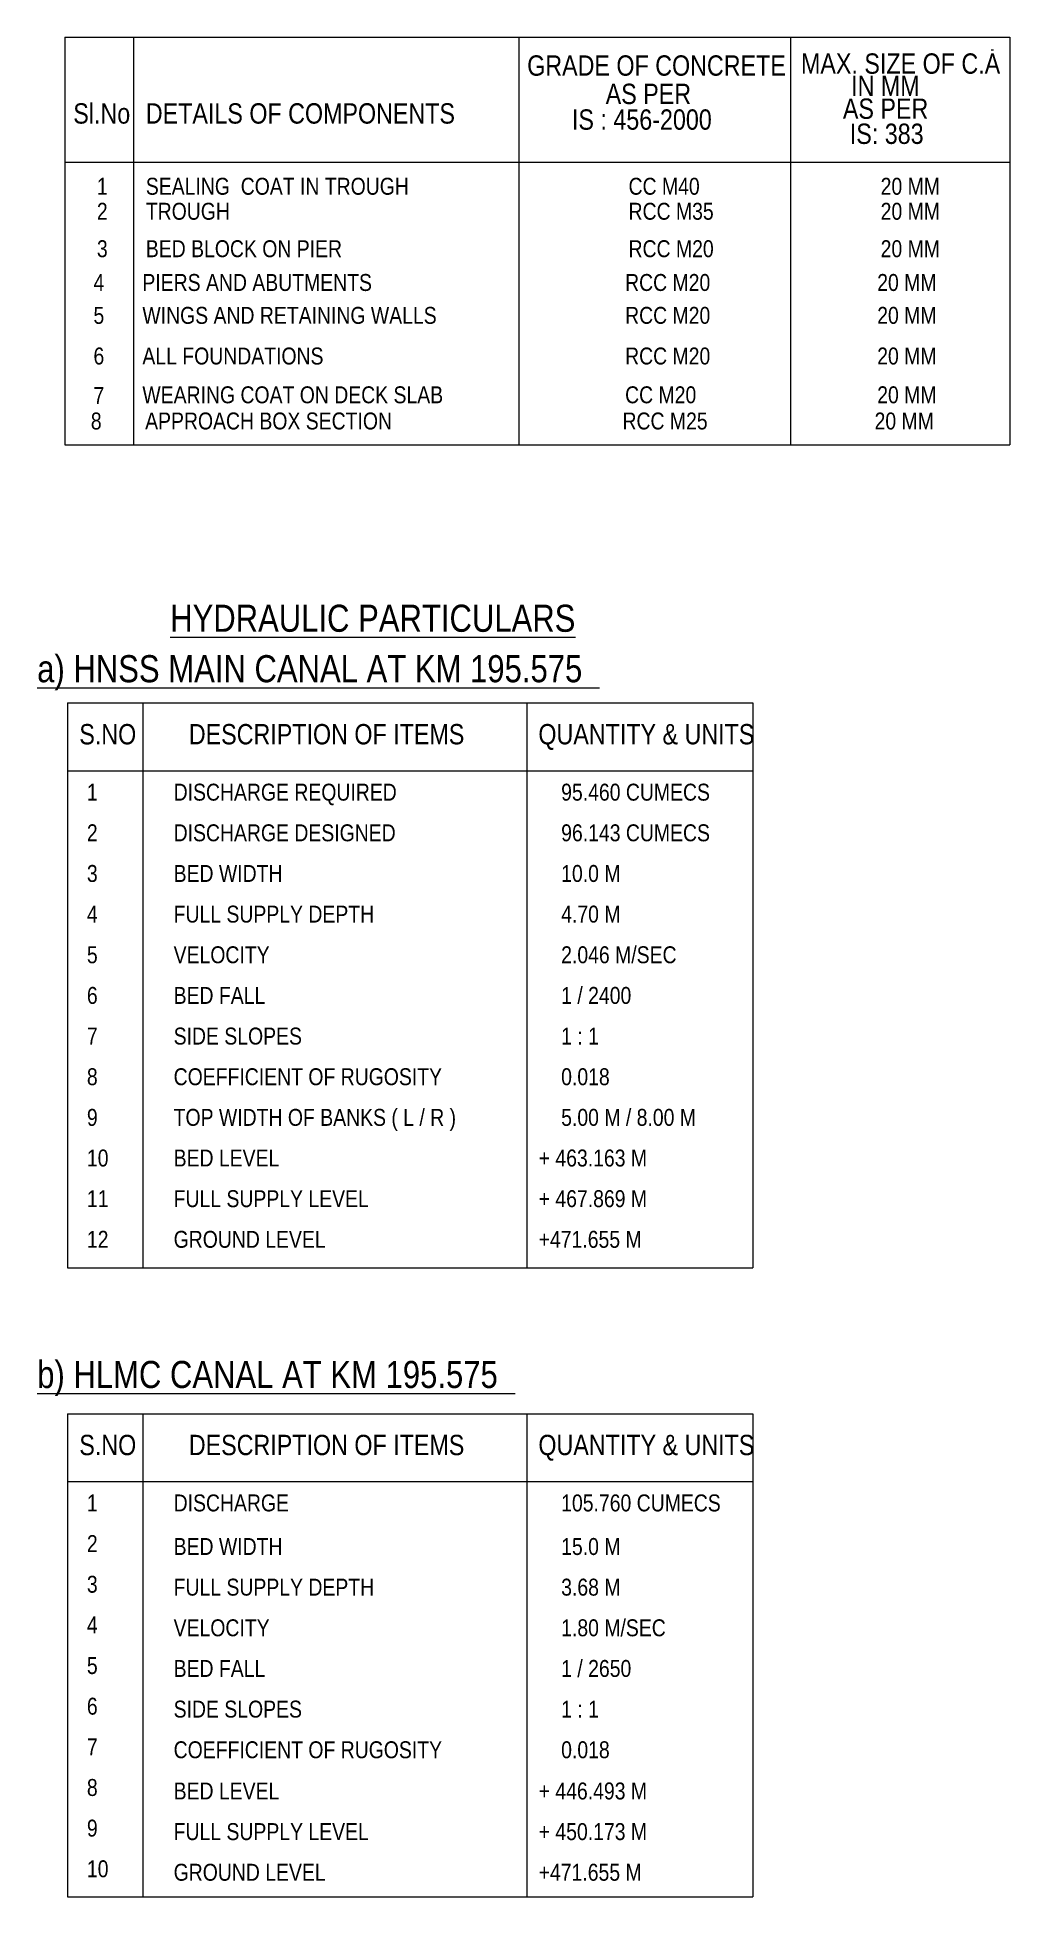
# Model space of a CAD drawing. Header units: inches. Extents: x -400915 to 515323, y 79868 to 577806.
# Drawn here: x 163891 to 178246, y 206652 to 234099 of the extents above; entities that cross this region are included whole.
import ezdxf

# ---------------------------------------------------------------- set-up
doc = ezdxf.new("R2010")
doc.units = ezdxf.units.IN
doc.header["$LTSCALE"] = 0.315
doc.header["$MEASUREMENT"] = 0
doc.layers.get('0').update_dxf_attribs({"color": 9})
doc.layers.add('MAIN', color=7, linetype='Continuous')
doc.styles.add('ARIAL NARROW', font='ARIALN.TTF')
doc.styles.add('arn', font='ARIALN.TTF')

msp = doc.modelspace()

# ---------------------------------------------------------------- texts
at = {"color": 5, "lineweight": 9, "style": 'arn'}
for s, p in [('%%UHYDRAULIC PARTICULARS', (165853.6, 225322.7)), ('%%Ua) HNSS MAIN CANAL AT KM 195.575  ', (163890.7, 224577.8)), ('%%Ub) HLMC CANAL AT KM 195.575  ', (163890.7, 214161.2))]:
    msp.add_text(s, height=400, dxfattribs=at).set_placement(p)
at = {"layer": 'MAIN', "color": 5, "lineweight": 9, "style": 'ARIAL NARROW'}
for s, p in [('MAX. SIZE OF C.A', (175164.2, 233559.3)), ('GRADE OF CONCRETE', (171122.8, 233530.4)), ('AS PER', (172281.9, 233112)), ('IN MM', (175904.6, 233228.8)), ('Sl.No     ', (164423.5, 232823.4)), ('DETAILS OF COMPONENTS', (165494.2, 232823.4)), ('IS : 456-2000', (171783.8, 232733.2)), ('AS PER', (175783, 232893.8)), ('IS: 383 ', (175885.1, 232523.4)), ('S.NO', (164512.4, 223661.1)), ('DESCRIPTION OF ITEMS', (166128.9, 223661.1)), ('QUANTITY & UNITS', (171288.2, 223661.1)), ('S.NO', (164512.4, 213170.3)), ('DESCRIPTION OF ITEMS', (166128.9, 213170.3)), ('QUANTITY & UNITS', (171288.2, 213170.3))]:
    msp.add_text(s, height=300, dxfattribs=at).set_placement(p)
at = {"layer": 'MAIN', "color": 6, "linetype": 'Continuous', "lineweight": 9, "style": 'ARIAL NARROW'}
for s, p in [('1', (164772.1, 231773.2)), ('SEALING  COAT IN TROUGH', (165494.2, 231773.2)), ('CC M40', (172619.2, 231773.2)), ('20 MM', (176340, 231773.1)), ('2', (164772.1, 231404.2)), ('TROUGH', (165494.2, 231404.2)), ('RCC M35', (172619.2, 231404.2)), ('20 MM', (176340, 231404.2)), ('3', (164772.1, 230851.8)), ('BED BLOCK ON PIER ', (165494.2, 230851.8)), ('RCC M20', (172619.2, 230851.8)), ('20 MM', (176340, 230851.8)), ('4', (164721.3, 230353.3)), ('PIERS AND ABUTMENTS', (165443.4, 230353.3)), ('RCC M20', (172568.4, 230353.3)), ('20 MM', (176289.2, 230353.3)), ('5', (164721.3, 229868.1)), ('WINGS AND RETAINING WALLS', (165443.4, 229868.1)), ('RCC M20', (172568.4, 229868.1)), ('20 MM', (176289.2, 229868.1)), ('6', (164721.3, 229268.1)), ('ALL FOUNDATIONS', (165443.4, 229268.1)), ('RCC M20', (172568.4, 229268.1)), ('20 MM', (176289.2, 229268.1)), ('7', (164721.3, 228683.9)), ('WEARING COAT ON DECK SLAB', (165443.4, 228695.4)), ('CC M20', (172568.4, 228695.4)), ('20 MM', (176289.2, 228695.4)), ('8', (164682.4, 228309.1)), (' APPROACH BOX SECTION', (165404.5, 228309.1)), ('RCC M25', (172529.5, 228309.1)), ('20 MM', (176250.3, 228309)), ('1', (164624.5, 222830.7)), ('DISCHARGE REQUIRED', (165904.7, 222830.7)), ('95.460 CUMECS', (171624.5, 222830.7)), ('2', (164624.5, 222230.7)), ('DISCHARGE DESIGNED', (165904.7, 222230.7)), ('96.143 CUMECS', (171624.5, 222230.7)), ('3', (164624.5, 221630.7)), ('BED WIDTH', (165904.7, 221630.7)), ('10.0 M', (171624.5, 221630.7)), ('4', (164624.5, 221030.7)), ('FULL SUPPLY DEPTH', (165904.7, 221030.7)), ('4.70 M', (171624.5, 221030.7)), ('5', (164624.5, 220430.7)), ('VELOCITY', (165904.7, 220430.7)), ('2.046 M/SEC', (171624.5, 220430.7)), ('6', (164624.5, 219830.7)), ('BED FALL', (165904.7, 219830.7)), ('1 / 2400', (171624.5, 219830.7)), ('7', (164624.5, 219230.7)), ('SIDE SLOPES ', (165904.7, 219230.7)), ('1 : 1', (171624.5, 219230.7)), ('8', (164624.5, 218630.7)), ('COEFFICIENT OF RUGOSITY', (165904.7, 218630.7)), ('0.018', (171624.5, 218630.7)), ('9', (164624.5, 218030.7)), ('TOP WIDTH OF BANKS ( L / R )', (165904.7, 218030.7)), ('5.00 M / 8.00 M', (171624.5, 218030.7)), ('10', (164624.5, 217430.7)), ('BED LEVEL', (165904.7, 217430.7)), ('+ 463.163 M', (171292.1, 217430.7)), ('11', (164624.5, 216830.7)), ('FULL SUPPLY LEVEL', (165904.7, 216830.7)), ('+ 467.869 M', (171292.1, 216830.7)), ('12', (164624.5, 216230.7)), ('GROUND LEVEL', (165904.7, 216230.7)), ('+471.655 M', (171292.1, 216230.7)), ('1', (164624.5, 212340)), ('DISCHARGE ', (165904.7, 212340)), ('105.760 CUMECS', (171624.5, 212340)), ('2', (164624.5, 211740)), ('BED WIDTH', (165904.7, 211696.9)), ('15.0 M', (171624.5, 211696.9)), ('3', (164624.5, 211140)), ('FULL SUPPLY DEPTH', (165904.7, 211096.9)), ('3.68 M', (171624.5, 211096.9)), ('4', (164624.5, 210540)), ('VELOCITY', (165904.7, 210496.9)), ('1.80 M/SEC', (171624.5, 210496.9)), ('5', (164624.5, 209940)), ('BED FALL', (165904.7, 209896.9)), ('1 / 2650', (171624.5, 209896.9)), ('6', (164624.5, 209340)), ('SIDE SLOPES ', (165904.7, 209296.9)), ('1 : 1', (171624.5, 209296.9)), ('7', (164624.5, 208740)), ('COEFFICIENT OF RUGOSITY', (165904.7, 208696.9)), ('0.018', (171624.5, 208696.9)), ('8', (164624.5, 208140)), ('BED LEVEL', (165904.7, 208088.7)), ('+ 446.493 M', (171292.1, 208088.7)), ('9', (164624.5, 207540)), ('FULL SUPPLY LEVEL', (165904.7, 207488.7)), ('+ 450.173 M', (171292.1, 207488.7)), ('10', (164624.5, 206940)), ('GROUND LEVEL', (165904.7, 206888.7)), ('+471.655 M', (171292.1, 206888.7))]:
    msp.add_text(s, height=250, dxfattribs=at).set_placement(p)

# ---------------------------------------------------------------- linework, layer by layer
at = {"linetype": 'ByBlock', "lineweight": 9, "ltscale": 10}
msp.add_line((177972.6, 233914.1), (178004.5, 233914.1), dxfattribs=at)
at = {"layer": 'MAIN', "color": 5, "lineweight": 9}
msp.add_line((164299.9, 234098.7), (178246.5, 234098.7), dxfattribs=at)
at = {"layer": 'MAIN', "color": 6, "linetype": 'Continuous', "lineweight": 9}
for p, q in [((164299.9, 234098.7), (164299.9, 228080.8)), ((165310.2, 234098.7), (165310.2, 228080.8)), ((170999.1, 234098.7), (170999.1, 228080.8)), ((175010.6, 234098.7), (175010.6, 228080.8)), ((178246.5, 234098.7), (178246.5, 228080.8)), ((164299.9, 232253.3), (178246.5, 232253.3)), ((164299.8, 228080.8), (178246.5, 228080.8)), ((164339.9, 224272.2), (164339.9, 215935.5)), ((164339.9, 224272.2), (174452, 224272.2)), ((165452, 224272.2), (165452, 215935.5)), ((171115.7, 224272.2), (171115.7, 215935.5)), ((174452, 224272.2), (174452, 215935.5)), ((164339.9, 223272.2), (174452, 223272.2)), ((164339.9, 215935.5), (174452, 215935.5)), ((164339.9, 213781.5), (164339.9, 206651.6)), ((164339.9, 213781.5), (174452, 213781.5)), ((165452, 213781.5), (165452, 206651.6)), ((171115.7, 213781.5), (171115.7, 206651.6)), ((174452, 213781.5), (174452, 206651.6)), ((164339.9, 212781.5), (174452, 212781.5)), ((164339.9, 206651.6), (174452, 206651.6))]:
    msp.add_line(p, q, dxfattribs=at)

msp.set_redraw_order([(e.dxf.handle, doc.entitydb.next_handle()) for e in msp.query("TEXT MTEXT ATTDEF DIMENSION ARC_DIMENSION")])  # texts and dimensions are drawn at this point

doc.saveas('drawing.dxf')
